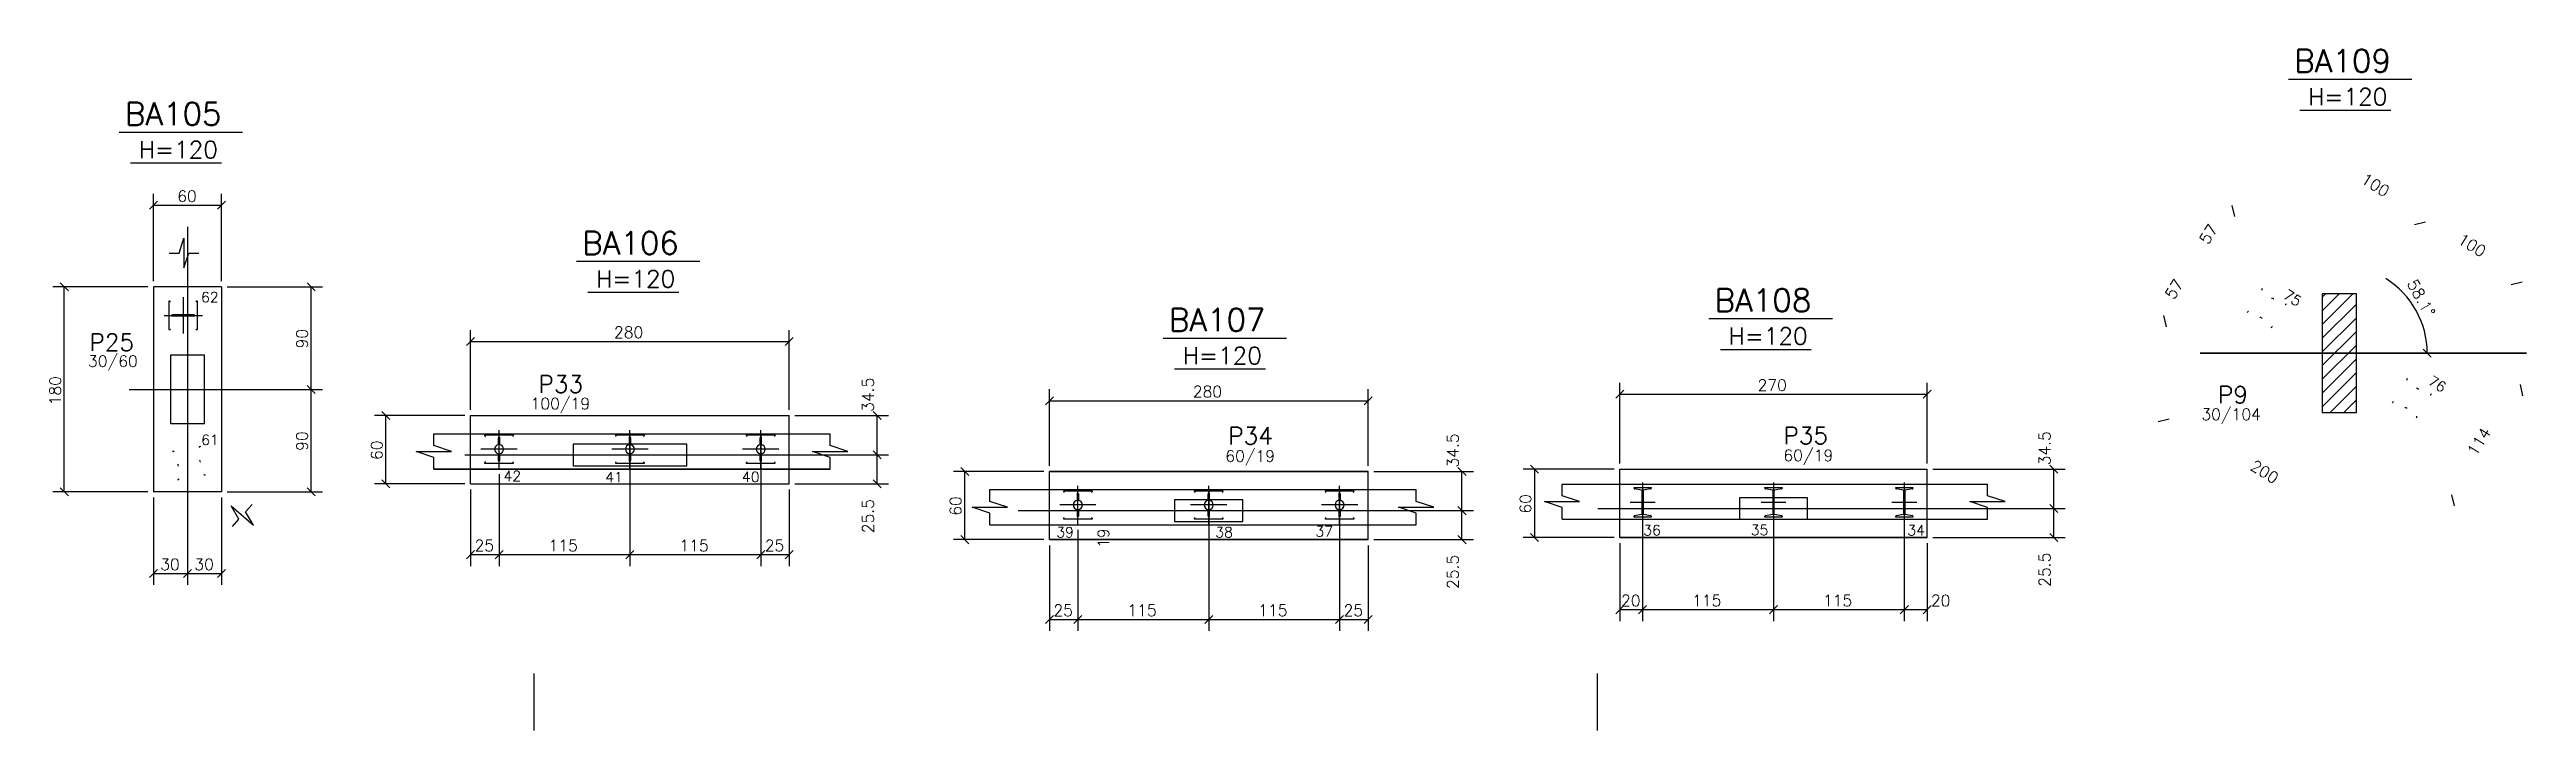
# Model space of a CAD drawing. Extents: x 1310 to 7065, y 666 to 4166.
# Drawn here: x 3076 to 5253, y 666 to 1264 of the extents above; entities that cross this region are included whole.
import ezdxf

# ---------------------------------------------------------------- set-up
doc = ezdxf.new("R2010")
doc.units = 0
doc.header["$MEASUREMENT"] = 0
for name, color, linetype in [('1', 1, 'CONTINUOUS'), ('2', 2, 'CONTINUOUS'), ('3', 3, 'CONTINUOUS'), ('4', 4, 'CONTINUOUS'), ('6', 6, 'CONTINUOUS'), ('7', 7, 'CONTINUOUS'), ('9', 9, 'CONTINUOUS')]:
    doc.layers.add(name, color=color, linetype=linetype)
doc.styles.get("Standard").update_dxf_attribs({"font": 'ROMANS.SHX'})

msp = doc.modelspace()

# ---------------------------------------------------------------- texts
at = {"layer": '2', "linetype": 'Continuous'}
for s, rotation, p in [('100', 328.119688, (5106.694528, 1147.775002)), ('57', 58.119688, (4973.267172, 1092.166731)), ('100', 328.119688, (5191.60985, 1094.960344)), ('57', 58.119688, (4943.162817, 1043.764997)), ('58.1%%d', 299.05947, (5147.625986, 1058.80777)), ('90', 90, (3303.104612, 1001.632659)), ('180', 90, (3086.109691, 951.632653)), ('34.5', 90, (3800.442122, 945.920448)), ('90', 90, (3303.104612, 911.61538)), ('60', 90, (3368.670984, 903.587118)), ('34.5', 90, (4314.479233, 896.907857)), ('34.5', 90, (4834.571285, 898.807055)), ('114', 58.119688, (5208.785722, 906.230199)), ('200', 328.12, (5009.263542, 895.753461)), ('60', 90, (4378.296576, 856.473725)), ('25.5', 90, (3800.442122, 839.253788)), ('60', 90, (3877.441164, 854.574527)), ('19', 90, (4007.368988, 826.241197)), ('25.5', 90, (4314.479233, 790.241197)), ('25.5', 90, (4834.571285, 792.140395))]:
    msp.add_text(s, height=10, rotation=rotation, dxfattribs=at).set_placement(p)
for s, p in [('60', (3188.367887, 1130.443018)), ('280', (3572.188274, 1010.802437)), ('280', (4080.911228, 958.706031)), ('270', (4577.245977, 964.365702)), ('25', (3449.688199, 823.395728)), ('115', (3514.688199, 823.395728)), ('115', (3629.688274, 823.395728)), ('25', (3704.688349, 823.395728)), ('30', (3173.367887, 806.843112)), ('30', (3203.367887, 806.843112)), ('20', (4457.245902, 775.058739)), ('115', (4519.745902, 775.058739)), ('115', (4634.745977, 775.058739)), ('20', (4729.579382, 775.058739)), ('25', (3958.411153, 766.447687)), ('115', (4023.411228, 766.447687)), ('115', (4138.411303, 766.447687)), ('25', (4213.411303, 766.447687))]:
    msp.add_text(s, height=10, dxfattribs=at).set_placement(p)
at = {"layer": '3', "linetype": 'Continuous'}
for s, height, p in [('H=120', 15, (5061.300643, 1215.312373)), ('H=120', 15, (3154.642508, 1168.835081)), ('H=120', 15, (3556.582123, 1055.276267)), ('62', 9, (3209.230689, 1042.170434)), ('H=120', 15, (4072.169433, 987.799441)), ('H=120', 15, (4551.869947, 1004.966158)), ('30/60', 10, (3109.908793, 985.440181)), ('100/19', 10, (3498.928972, 948.135987)), ('30/104', 10, (4967.339048, 938.737033)), ('61', 9, (3209.424259, 916.802384)), ('60/19', 10, (4599.998071, 902.564363)), ('42', 9, (3475.118567, 884.957466)), ('41', 9, (3564.567455, 884.001844)), ('40', 9, (3684.639313, 884.270117)), ('60/19', 10, (4109.498496, 901.98415)), ('39', 9, (3960.91514, 835.610994)), ('38', 9, (4100.667321, 835.592066)), ('37', 9, (4188.70899, 836.294633)), ('36', 9, (4476.840554, 837.373236)), ('35', 9, (4571.315511, 837.54785)), ('34', 9, (4708.904421, 837.372541))]:
    msp.add_text(s, height=height, dxfattribs=at).set_placement(p)
for s, p in [('75', (5038.507656, 1046.271716)), ('76', (5165.704406, 970.67229))]:
    msp.add_text(s, height=9, rotation=328.119688, dxfattribs=at).set_placement(p)
at = {"layer": '4', "linetype": 'Continuous'}
for s, height, p in [('BA109', 20, (5049.06576, 1244.325233)), ('BA105', 20, (3142.407626, 1197.847941)), ('BA106', 20, (3544.34724, 1084.289126)), ('BA108', 20, (4539.635064, 1033.979018)), ('BA107', 20, (4059.93455, 1016.812301)), ('P25', 15, (3111.161139, 999.479154)), ('P33', 15, (3505.83764, 962.704196)), ('P9', 15, (4981.87511, 953.409511)), ('P34', 15, (4112.054828, 917.349341)), ('P35', 15, (4599.998071, 917.564363))]:
    msp.add_text(s, height=height, dxfattribs=at).set_placement(p)

# ---------------------------------------------------------------- linework, layer by layer
at = {"layer": '1', "linetype": 'Continuous'}
for p, q in [((3167.367887, 1055.649931), (3167.367887, 875.615375)), ((3227.367887, 1055.649931), (3167.367887, 1055.649931)), ((3227.367887, 1055.649931), (3227.367887, 875.615375)), ((3446.188199, 942.587118), (3726.188349, 942.587118)), ((3446.188199, 882.587118), (3446.188199, 942.587118)), ((3726.188349, 882.587118), (3726.188349, 942.587118)), ((3413.749577, 926.587083), (3762.169199, 926.587083)), ((3413.749577, 895.583248), (3762.169199, 895.583248)), ((3954.911153, 833.574527), (3954.911153, 893.574527)), ((4234.911303, 833.574527), (4234.911303, 893.574527)), ((4456.245902, 835.473725), (4456.245902, 895.473725)), ((4456.245902, 895.473725), (4726.246052, 895.473725)), ((4726.246052, 835.473725), (4726.246052, 895.473725)), ((3227.367887, 875.615375), (3167.367887, 875.615375)), ((3446.188199, 882.587118), (3726.188349, 882.587118)), ((3902.472532, 877.574491), (4277.282203, 877.574491)), ((3902.472532, 846.570657), (4277.282203, 846.570657))]:
    msp.add_line(p, q, dxfattribs=at)
for points in [[(3413.749577, 895.583248), (3762.169199, 895.583248), (3413.749577, 895.583248)], [(3954.911153, 893.574527), (4234.911303, 893.574527), (3954.911153, 893.574527)], [(3954.911153, 833.574527), (4234.911303, 833.574527), (3954.911153, 833.574527)], [(4456.245902, 835.473725), (4726.246052, 835.473725), (4456.245902, 835.473725)]]:
    msp.add_lwpolyline(points, dxfattribs=at)
at = {"layer": '2', "linetype": 'Continuous'}
for p, q in [((3163.832353, 1123.907484), (3170.903421, 1130.978551)), ((3223.832353, 1123.907484), (3230.903421, 1130.978551)), ((4996.754905, 1117.555801), (4994.485045, 1127.294781)), ((5164.324662, 1112.56154), (5154.585682, 1110.291681)), ((5164.324662, 1112.56154), (5154.585682, 1110.291681)), ((3092.645225, 1052.114397), (3085.574157, 1059.185465)), ((3309.640146, 1052.114397), (3302.569078, 1059.185465)), ((5249.241429, 1059.745984), (5239.502449, 1057.476125)), ((4936.546195, 1020.752334), (4934.276335, 1030.491314)), ((3442.652665, 1004.266903), (3449.723733, 1011.337971)), ((3722.652815, 1004.266903), (3729.723883, 1011.337971)), ((5169.32026, 993.942789), (5162.249193, 1001.013856)), ((3309.640146, 962.079852), (3302.569078, 969.15092)), ((3309.640146, 962.079852), (3302.569078, 969.15092)), ((3951.37562, 952.170497), (3958.446687, 959.241565)), ((4231.375769, 952.170497), (4238.446837, 959.241565)), ((4452.710368, 957.830168), (4459.781436, 964.901236)), ((4722.710518, 957.830168), (4729.781586, 964.901236)), ((5249.966518, 960.066148), (5247.696658, 969.805128)), ((3375.206518, 939.051584), (3368.13545, 946.122652)), ((3806.977656, 939.051584), (3799.906588, 946.122652)), ((4929.380376, 937.440948), (4939.119356, 939.710807)), ((3806.977656, 904.551547), (3799.906588, 911.622615)), ((3806.977656, 904.551547), (3799.906588, 911.622615)), ((3883.976698, 890.038993), (3876.90563, 897.110061)), ((4321.014767, 890.038993), (4313.9437, 897.110061)), ((4377.761042, 899.009259), (4384.83211, 891.938192)), ((4841.106819, 891.938192), (4834.035751, 899.009259)), ((3092.645225, 872.079841), (3085.574157, 879.150909)), ((3309.640146, 872.079841), (3302.569078, 879.150909)), ((3375.206518, 879.051584), (3368.13545, 886.122652)), ((3806.977656, 879.051584), (3799.906588, 886.122652)), ((5189.757808, 863.262681), (5187.487949, 873.001661)), ((4321.014767, 855.538993), (4313.9437, 862.610061)), ((4321.014767, 855.538993), (4313.9437, 862.610061)), ((4841.106819, 857.438192), (4834.035751, 864.509259)), ((4841.106819, 857.438192), (4834.035751, 864.509259)), ((3883.976698, 830.038993), (3876.90563, 837.110061)), ((4321.014767, 830.038993), (4313.9437, 837.110061)), ((4377.761042, 839.009259), (4384.83211, 831.938192)), ((4841.106819, 831.938192), (4834.035751, 839.009259)), ((3163.832353, 800.307578), (3170.903421, 807.378646)), ((3193.832353, 800.307578), (3200.903421, 807.378646)), ((3193.832353, 800.307578), (3200.903421, 807.378646)), ((3223.832353, 800.307578), (3230.903421, 807.378646)), ((3442.652665, 816.860194), (3449.723733, 823.931262)), ((3467.652665, 816.860194), (3474.723733, 823.931262)), ((3467.652665, 816.860194), (3474.723733, 823.931262)), ((3582.652665, 816.860194), (3589.723733, 823.931262)), ((3582.652665, 816.860194), (3589.723733, 823.931262)), ((3697.652815, 816.860194), (3704.723883, 823.931262)), ((3697.652815, 816.860194), (3704.723883, 823.931262)), ((3722.652815, 816.860194), (3729.723883, 823.931262)), ((3951.37562, 759.912153), (3958.446687, 766.983221)), ((3976.37562, 759.912153), (3983.446687, 766.983221)), ((3976.37562, 759.912153), (3983.446687, 766.983221)), ((4091.375769, 759.912153), (4098.446837, 766.983221)), ((4091.375769, 759.912153), (4098.446837, 766.983221)), ((4206.375769, 759.912153), (4213.446837, 766.983221)), ((4206.375769, 759.912153), (4213.446837, 766.983221)), ((4231.375769, 759.912153), (4238.446837, 766.983221)), ((4452.710368, 768.523206), (4459.781436, 775.594273)), ((4472.710368, 768.523206), (4479.781436, 775.594273)), ((4472.710368, 768.523206), (4479.781436, 775.594273)), ((4587.710368, 768.523206), (4594.781436, 775.594273)), ((4587.710368, 768.523206), (4594.781436, 775.594273)), ((4702.710518, 768.523206), (4709.781586, 775.594273)), ((4702.710518, 768.523206), (4709.781586, 775.594273)), ((4722.710518, 768.523206), (4729.781586, 775.594273))]:
    msp.add_line(p, q, dxfattribs=at)
at = {"layer": '3', "linetype": 'Continuous'}
for p, q in [((5053.988274, 1211.179916), (5133.879676, 1211.179916)), ((3147.330139, 1164.702624), (3227.221541, 1164.702624)), ((3549.269754, 1051.143809), (3629.161156, 1051.143809)), ((5073.584927, 1022.570178), (5100.493072, 1049.478322)), ((5073.584927, 1034.590993), (5088.472257, 1049.478322)), ((5073.584927, 1046.611808), (5076.451441, 1049.478322)), ((5073.584927, 1010.549363), (5103.584927, 1040.549363)), ((5073.584927, 998.528547), (5103.584927, 1028.528547)), ((5073.584927, 986.507732), (5103.584927, 1016.507732)), ((5073.584927, 974.486917), (5103.584927, 1004.486917)), ((4064.857064, 983.666984), (4144.748465, 983.666984)), ((4544.557578, 1000.833701), (4624.44898, 1000.833701)), ((5073.584927, 962.466101), (5103.584927, 992.466101)), ((5073.584927, 950.445286), (5103.584927, 980.445286)), ((5080.638779, 945.478322), (5103.584927, 968.424471)), ((5092.659594, 945.478322), (5103.584927, 956.403656)), ((3501.744749, 715.887607), (3501.744749, 665.888107)), ((4436.228857, 715.887607), (4436.228857, 665.888107))]:
    msp.add_line(p, q, dxfattribs=at)
for points in [[(4405.408099, 882.47756), (4779.340149, 882.47756)], [(4405.408099, 851.473725), (4779.340149, 851.473725)]]:
    msp.add_lwpolyline(points, dxfattribs=at)
at = {"layer": '4', "linetype": 'Continuous'}
for p, q in [((5044.001849, 1238.285927), (5152.425894, 1238.285927)), ((3137.343714, 1191.808635), (3245.76776, 1191.808635)), ((3539.283328, 1078.249821), (3647.707374, 1078.249821)), ((4534.571152, 1027.939712), (4642.995198, 1027.939712)), ((4054.870638, 1010.772995), (4163.294684, 1010.772995))]:
    msp.add_line(p, q, dxfattribs=at)
at = {"layer": '6', "linetype": 'Continuous'}
for p, q in [((3193.584464, 1046.558901), (3193.584464, 1014.740961)), ((5020.88555, 1054.304822), (5020.487281, 1053.664487)), ((3176.735659, 1030.649931), (3210.433269, 1030.649931)), ((3181.838551, 1043.149931), (3181.084464, 1043.149931)), ((3181.084464, 1043.149931), (3181.084464, 1018.149931)), ((3203.049695, 1031.043431), (3184.120377, 1031.043431)), ((3184.120377, 1030.256431), (3203.048551, 1030.256431)), ((3206.084464, 1043.149931), (3205.330377, 1043.149931)), ((3206.084464, 1018.149931), (3206.084464, 1043.149931)), ((5008.080154, 1033.716327), (5007.681885, 1033.075992)), ((5041.716112, 1040.460822), (5042.11438, 1041.101158)), ((3181.084464, 1018.149931), (3181.838551, 1018.149931)), ((3205.330377, 1018.149931), (3206.084464, 1018.149931)), ((5028.910716, 1019.872327), (5029.308984, 1020.512663)), ((5148.259296, 975.084064), (5147.861028, 974.443728)), ((5169.089858, 961.240064), (5169.488127, 961.880399)), ((5135.453901, 954.495569), (5135.055632, 953.855233)), ((5156.284463, 940.651569), (5156.682731, 941.291904)), ((3208.832781, 915.36797), (3208.090508, 915.235011)), ((3458.688199, 924.827584), (3458.688199, 925.581671)), ((3458.688199, 925.581671), (3483.688199, 925.581671)), ((3470.794699, 917.063305), (3470.794699, 922.545758)), ((3471.188199, 896.232866), (3471.188199, 929.930476)), ((3483.688199, 925.581671), (3483.688199, 924.827584)), ((3573.688199, 924.82873), (3573.688199, 925.582817)), ((3573.688199, 925.582817), (3598.688199, 925.582817)), ((3585.794699, 917.064452), (3585.794699, 922.546904)), ((3586.188199, 896.234012), (3586.188199, 929.931622)), ((3598.688199, 925.582817), (3598.688199, 924.82873)), ((3688.688349, 924.829877), (3688.688349, 925.583964)), ((3688.688349, 925.583964), (3713.688349, 925.583964)), ((3700.794849, 917.065598), (3700.794849, 922.548051)), ((3701.188349, 896.235159), (3701.188349, 929.932769)), ((3713.688349, 925.583964), (3713.688349, 924.829877)), ((3184.96672, 911.092994), (3184.224447, 910.960035)), ((3487.097169, 913.081671), (3455.27923, 913.081671)), ((3458.688199, 900.581671), (3458.688199, 901.335758)), ((3483.688199, 900.581671), (3458.688199, 900.581671)), ((3470.794699, 903.617584), (3470.794699, 909.100036)), ((3471.581699, 909.100036), (3471.581699, 903.617584)), ((3483.688199, 901.335758), (3483.688199, 900.581671)), ((3602.097169, 913.082817), (3570.27923, 913.082817)), ((3573.688199, 900.582817), (3573.688199, 901.336904)), ((3598.688199, 900.582817), (3573.688199, 900.582817)), ((3585.794699, 903.61873), (3585.794699, 909.101183)), ((3586.581699, 909.101183), (3586.581699, 903.61873)), ((3598.688199, 901.336904), (3598.688199, 900.582817)), ((3717.097318, 913.083964), (3685.279379, 913.083964)), ((3688.688349, 900.583964), (3688.688349, 901.338051)), ((3713.688349, 900.583964), (3688.688349, 900.583964)), ((3700.794849, 903.619877), (3700.794849, 909.102329)), ((3701.581849, 909.102329), (3701.581849, 903.619877)), ((3713.688349, 901.338051), (3713.688349, 900.583964)), ((3188.632382, 886.351701), (3189.374655, 886.48466)), ((3212.498443, 890.626677), (3213.240716, 890.759636)), ((3967.411153, 875.818312), (3967.411153, 876.572399)), ((3967.411153, 876.572399), (3992.411153, 876.572399)), ((3979.517653, 868.054034), (3979.517653, 873.536487)), ((3979.911153, 847.223595), (3979.911153, 880.921204)), ((3992.411153, 876.572399), (3992.411153, 875.818312)), ((4082.411303, 875.818815), (4082.411303, 876.572902)), ((4082.411303, 876.572902), (4107.411303, 876.572902)), ((4094.517803, 868.054537), (4094.517803, 873.53699)), ((4094.911303, 847.224097), (4094.911303, 880.921707)), ((4107.411303, 876.572902), (4107.411303, 875.818815)), ((4197.411303, 875.819318), (4197.411303, 876.573405)), ((4197.411303, 876.573405), (4222.411303, 876.573405)), ((4209.517803, 868.05504), (4209.517803, 873.537492)), ((4209.911303, 847.2246), (4209.911303, 880.92221)), ((4222.411303, 876.573405), (4222.411303, 875.819318)), ((4468.745902, 878.717772), (4468.745902, 879.471859)), ((4468.745902, 879.471859), (4483.745902, 879.471859)), ((4475.369471, 877.044586), (4469.228833, 878.109133)), ((4475.852402, 856.506629), (4475.852402, 876.435947)), ((4476.245902, 883.820664), (4476.245902, 849.123054)), ((4476.639402, 876.435947), (4476.639402, 856.507772)), ((4483.262971, 878.109133), (4477.122333, 877.044586)), ((4483.745902, 879.471859), (4483.745902, 878.717772)), ((4583.745902, 878.718919), (4583.745902, 879.473006)), ((4583.745902, 879.473006), (4598.745902, 879.473006)), ((4590.369471, 877.045732), (4584.228833, 878.11028)), ((4590.852402, 856.507776), (4590.852402, 876.437093)), ((4591.245902, 883.821811), (4591.245902, 849.124201)), ((4591.639402, 876.437093), (4591.639402, 856.508919)), ((4598.262971, 878.11028), (4592.122333, 877.045732)), ((4598.745902, 879.473006), (4598.745902, 878.718919)), ((4698.746052, 878.720065), (4698.746052, 879.474153)), ((4698.746052, 879.474153), (4713.746052, 879.474153)), ((4705.369621, 877.046879), (4699.228983, 878.111426)), ((4705.852552, 856.508922), (4705.852552, 876.43824)), ((4706.246052, 883.822957), (4706.246052, 849.125348)), ((4706.639552, 876.43824), (4706.639552, 856.510065)), ((4713.263121, 878.111426), (4707.122483, 877.046879)), ((4713.746052, 879.474153), (4713.746052, 878.720065)), ((3995.820123, 864.072399), (3964.002184, 864.072399)), ((3967.411153, 851.572399), (3967.411153, 852.326487)), ((3992.411153, 851.572399), (3967.411153, 851.572399)), ((3979.517653, 854.608312), (3979.517653, 860.090765)), ((3980.304653, 860.090765), (3980.304653, 854.608312)), ((3992.411153, 852.326487), (3992.411153, 851.572399)), ((4110.820273, 864.072902), (4079.002333, 864.072902)), ((4082.411303, 851.572902), (4082.411303, 852.32699)), ((4107.411303, 851.572902), (4082.411303, 851.572902)), ((4094.517803, 854.608815), (4094.517803, 860.091268)), ((4095.304803, 860.091268), (4095.304803, 854.608815)), ((4107.411303, 852.32699), (4107.411303, 851.572902)), ((4225.820273, 864.073405), (4194.002333, 864.073405)), ((4197.411303, 851.573405), (4197.411303, 852.327492)), ((4222.411303, 851.573405), (4197.411303, 851.573405)), ((4209.517803, 854.609318), (4209.517803, 860.091771)), ((4210.304803, 860.091771), (4210.304803, 854.609318)), ((4222.411303, 852.327492), (4222.411303, 851.573405)), ((4465.336933, 866.471859), (4487.154872, 866.471859)), ((4468.745902, 853.471859), (4468.745902, 854.225947)), ((4483.745902, 853.471859), (4468.745902, 853.471859)), ((4469.228833, 854.834586), (4475.369471, 855.899133)), ((4477.122333, 855.899133), (4483.262971, 854.834586)), ((4483.745902, 854.225947), (4483.745902, 853.471859)), ((4580.336933, 866.473006), (4602.154872, 866.473006)), ((4583.745902, 853.473006), (4583.745902, 854.227093)), ((4598.745902, 853.473006), (4583.745902, 853.473006)), ((4584.228833, 854.835732), (4590.369471, 855.90028)), ((4592.122333, 855.90028), (4598.262971, 854.835732)), ((4598.745902, 854.227093), (4598.745902, 853.473006)), ((4695.337082, 866.474153), (4717.155021, 866.474153)), ((4698.746052, 853.474153), (4698.746052, 854.22824)), ((4713.746052, 853.474153), (4698.746052, 853.474153)), ((4699.228983, 854.836879), (4705.369621, 855.901426)), ((4707.122483, 855.901426), (4713.263121, 854.836879)), ((4713.746052, 854.22824), (4713.746052, 853.474153))]:
    msp.add_line(p, q, dxfattribs=at)
for points in [[(3471.581699, 922.546901), (3471.581699, 917.063305)], [(3586.581699, 922.548048), (3586.581699, 917.064452)], [(3701.581849, 922.549194), (3701.581849, 917.065598)], [(3980.304653, 873.53763), (3980.304653, 868.054034)], [(4095.304803, 873.538133), (4095.304803, 868.054537)], [(4210.304803, 873.538636), (4210.304803, 868.05504)]]:
    msp.add_lwpolyline(points, dxfattribs=at)
for centre, radius, start, end in [((5021.018002, 1053.334395), 0.625, 148.119688, 224.980914), ((5029.031693, 1045.662951), 0.625002, 328.014692, 44.980836), ((5030.76142, 1044.587118), 0.625, 71.258463, 148.119688), ((3181.838551, 1042.524931), 0.625, 13.138774, 90), ((3184.120377, 1031.668431), 0.625, 193.138774, 270), ((3184.120377, 1029.631431), 0.625, 90, 166.861226), ((3203.048549, 1031.668432), 0.625002, 269.895004, 346.861148), ((3203.048551, 1029.631431), 0.625, 13.138774, 90), ((3205.330377, 1042.524931), 0.625, 90, 166.861226), ((5008.610875, 1033.386236), 0.625, 71.258463, 148.119688), ((5019.034845, 1029.590032), 0.625, 251.258463, 328.119688), ((5020.76457, 1028.514197), 0.625, 148.119688, 224.980914), ((5041.185391, 1040.790914), 0.625, 251.258463, 328.119688), ((3181.838551, 1018.774931), 0.625, 270, 346.861226), ((3205.330377, 1018.774931), 0.625, 193.138774, 270), ((5028.778264, 1020.842754), 0.625, 328.119688, 44.980914), ((5148.391749, 974.113636), 0.625, 148.119688, 224.980914), ((5156.40544, 966.442192), 0.625002, 328.014692, 44.980836), ((5158.135167, 965.366359), 0.625, 71.258463, 148.119688), ((5168.559138, 961.570155), 0.625, 251.258463, 328.119688), ((5135.984621, 954.165477), 0.625, 71.258463, 148.119688), ((5146.408592, 950.369273), 0.625, 251.258463, 328.119688), ((5148.138317, 949.293439), 0.625, 148.119688, 224.980914), ((5156.15201, 941.621996), 0.625, 328.119688, 44.980914), ((3208.200707, 914.619803), 0.625, 100.155331, 177.016557), ((3459.313199, 924.827584), 0.625, 180, 256.861226), ((3471.188199, 913.081671), 4.001032, 95.644143, 264.355857), ((3470.169699, 922.545758), 0.625, 0, 76.861226), ((3472.206701, 922.545756), 0.625002, 103.138852, 180.104996), ((3471.188199, 913.081671), 4.001032, 275.644143, 84.355857), ((3483.063199, 924.827584), 0.625, 283.138774, 0), ((3574.313199, 924.82873), 0.625, 180, 256.861226), ((3586.188199, 913.082817), 4.001032, 95.644143, 264.355857), ((3585.169699, 922.546904), 0.625, 0, 76.861226), ((3587.206701, 922.546902), 0.625002, 103.138852, 180.104996), ((3586.188199, 913.082817), 4.001032, 275.644143, 84.355857), ((3598.063199, 924.82873), 0.625, 283.138774, 0), ((3689.313349, 924.829877), 0.625, 180, 256.861226), ((3701.188349, 913.083964), 4.001032, 95.644143, 264.355857), ((3700.169849, 922.548051), 0.625, 0, 76.861226), ((3702.20685, 922.548049), 0.625002, 103.138852, 180.104996), ((3701.188349, 913.083964), 4.001032, 275.644143, 84.355857), ((3713.063349, 924.829877), 0.625, 283.138774, 0), ((3185.076919, 910.477786), 0.625, 23.294106, 100.155331), ((3189.237186, 900.193696), 0.625, 203.294106, 280.155331), ((3189.596344, 898.188609), 0.625, 100.155331, 177.016557), ((3207.868817, 903.531063), 0.625002, 280.050335, 357.01648), ((3208.227978, 901.525975), 0.625, 23.294106, 100.155331), ((3459.313199, 901.335758), 0.625, 103.138774, 180), ((3470.169699, 903.617584), 0.625, 283.138774, 0), ((3472.206699, 903.617584), 0.625, 180, 256.861226), ((3483.063199, 901.335758), 0.625, 0, 76.861226), ((3574.313199, 901.336904), 0.625, 103.138774, 180), ((3585.169699, 903.61873), 0.625, 283.138774, 0), ((3587.206699, 903.61873), 0.625, 180, 256.861226), ((3598.063199, 901.336904), 0.625, 0, 76.861226), ((3689.313349, 901.338051), 0.625, 103.138774, 180), ((3700.169849, 903.619877), 0.625, 283.138774, 0), ((3702.206849, 903.619877), 0.625, 180, 256.861226), ((3713.063349, 901.338051), 0.625, 0, 76.861226), ((3189.264457, 887.099868), 0.625, 280.155331, 357.016557), ((3212.388245, 891.241886), 0.625, 203.294106, 280.155331), ((3968.036153, 875.818312), 0.625, 180, 256.861226), ((3978.892653, 873.536487), 0.625, 0, 76.861226), ((3980.929655, 873.536484), 0.625002, 103.138852, 180.104996), ((3991.786153, 875.818312), 0.625, 283.138774, 0), ((4083.036303, 875.818815), 0.625, 180, 256.861226), ((4093.892803, 873.53699), 0.625, 0, 76.861226), ((4095.929804, 873.536987), 0.625002, 103.138852, 180.104996), ((4106.786303, 875.818815), 0.625, 283.138774, 0), ((4198.036303, 875.819318), 0.625, 180, 256.861226), ((4208.892803, 873.537492), 0.625, 0, 76.861226), ((4210.929804, 873.53749), 0.625002, 103.138852, 180.104996), ((4221.786303, 875.819318), 0.625, 283.138774, 0), ((4469.370902, 878.717772), 0.625, 180, 256.861226), ((4475.227402, 876.435947), 0.625, 0, 76.861226), ((4477.264402, 876.435947), 0.625, 103.138774, 180), ((4483.120902, 878.717772), 0.625, 283.138774, 0), ((4584.370902, 878.718919), 0.625, 180, 256.861226), ((4590.227402, 876.437093), 0.625, 0, 76.861226), ((4592.264402, 876.437093), 0.625, 103.138774, 180), ((4598.120902, 878.718919), 0.625, 283.138774, 0), ((4699.371052, 878.720065), 0.625, 180, 256.861226), ((4705.227552, 876.43824), 0.625, 0, 76.861226), ((4707.264552, 876.43824), 0.625, 103.138774, 180), ((4713.121052, 878.720065), 0.625, 283.138774, 0), ((3968.036153, 852.326487), 0.625, 103.138774, 180), ((3979.911153, 864.072399), 4.001032, 95.644143, 264.355857), ((3978.892653, 854.608312), 0.625, 283.138774, 0), ((3979.911153, 864.072399), 4.001032, 275.644143, 84.355857), ((3980.929653, 854.608312), 0.625, 180, 256.861226), ((3991.786153, 852.326487), 0.625, 0, 76.861226), ((4083.036303, 852.32699), 0.625, 103.138774, 180), ((4094.911303, 864.072902), 4.001032, 95.644143, 264.355857), ((4093.892803, 854.608815), 0.625, 283.138774, 0), ((4094.911303, 864.072902), 4.001032, 275.644143, 84.355857), ((4095.929803, 854.608815), 0.625, 180, 256.861226), ((4106.786303, 852.32699), 0.625, 0, 76.861226), ((4198.036303, 852.327492), 0.625, 103.138774, 180), ((4209.911303, 864.073405), 4.001032, 95.644143, 264.355857), ((4208.892803, 854.609318), 0.625, 283.138774, 0), ((4209.911303, 864.073405), 4.001032, 275.644143, 84.355857), ((4210.929803, 854.609318), 0.625, 180, 256.861226), ((4221.786303, 852.327492), 0.625, 0, 76.861226), ((4469.370902, 854.225947), 0.625, 103.138774, 180), ((4475.227401, 856.507774), 0.625002, 283.138852, 0.104996), ((4477.264402, 856.507772), 0.625, 180, 256.861226), ((4483.120902, 854.225947), 0.625, 0, 76.861226), ((4584.370902, 854.227093), 0.625, 103.138774, 180), ((4590.227401, 856.508921), 0.625002, 283.138852, 0.104996), ((4592.264402, 856.508919), 0.625, 180, 256.861226), ((4598.120902, 854.227093), 0.625, 0, 76.861226), ((4699.371052, 854.22824), 0.625, 103.138774, 180), ((4705.22755, 856.510068), 0.625002, 283.138852, 0.104996), ((4707.264552, 856.510065), 0.625, 180, 256.861226), ((4713.121052, 854.22824), 0.625, 0, 76.861226)]:
    msp.add_arc(centre, radius, start, end, dxfattribs=at)
at = {"layer": '7', "linetype": 'Continuous'}
for points in [[(5073.584927, 945.478322), (5103.584927, 945.478322), (5103.584927, 1049.478322), (5073.584927, 1049.478322), (5073.584927, 945.478322)], [(3182.367887, 935.615386), (3212.367887, 935.615386), (3212.367887, 995.615386), (3182.367887, 995.615386), (3182.367887, 935.615386)], [(3536.188349, 898.587118), (3636.188349, 898.587118), (3636.188349, 917.587118), (3536.188349, 917.587118), (3536.188349, 898.587118)], [(4064.911303, 849.574527), (4124.911303, 849.574527), (4124.911303, 868.574527), (4064.911303, 868.574527), (4064.911303, 849.574527)], [(4561.245902, 851.473725), (4621.245902, 851.473725), (4621.245902, 870.473725), (4561.245902, 870.473725), (4561.245902, 851.473725)]]:
    msp.add_lwpolyline(points, dxfattribs=at)
at = {"layer": '9', "linetype": 'Continuous'}
for p, q in [((3167.367887, 1060.649931), (3167.367887, 1137.443018)), ((3227.367887, 1060.649931), (3227.367887, 1137.443018)), ((3167.367887, 1127.443018), (3227.367887, 1127.443018)), ((3197.367887, 1108.392776), (3197.367887, 793.843112)), ((3162.367887, 1055.649931), (3079.109691, 1055.649931)), ((3089.109691, 875.615375), (3089.109691, 1055.649931)), ((3232.367887, 1055.649931), (3316.104612, 1055.649931)), ((3306.104612, 965.615386), (3306.104612, 1055.649931)), ((3446.188199, 947.587118), (3446.188199, 1017.802437)), ((3446.188199, 1007.802437), (3726.188349, 1007.802437)), ((3726.188349, 947.587118), (3726.188349, 1017.802437)), ((5093.584927, 997.478322), (5145.819349, 997.478322)), ((3146.162772, 965.615386), (3316.104612, 965.615386)), ((3306.104612, 875.615375), (3306.104612, 965.615386)), ((3954.911153, 898.574527), (3954.911153, 965.706031)), ((4234.911303, 898.574527), (4234.911303, 965.706031)), ((4456.245902, 900.473725), (4456.245902, 971.365702)), ((4456.245902, 961.365702), (4726.246052, 961.365702)), ((4726.246052, 900.473725), (4726.246052, 971.365702)), ((3441.188199, 942.587118), (3361.670984, 942.587118)), ((3371.670984, 882.587118), (3371.670984, 942.587118)), ((3731.188349, 942.587118), (3813.442122, 942.587118)), ((3803.442122, 908.087081), (3803.442122, 942.587118)), ((3954.911153, 955.706031), (4234.911303, 955.706031)), ((3586.188199, 924.931622), (3586.188199, 810.395728)), ((3701.188349, 924.932769), (3701.188349, 810.395728)), ((3441.188199, 908.087081), (3813.442122, 908.087081)), ((3803.442122, 882.587118), (3803.442122, 908.087081)), ((3949.911153, 893.574527), (3870.441164, 893.574527)), ((3880.441164, 833.574527), (3880.441164, 893.574527)), ((4239.911303, 893.574527), (4327.479233, 893.574527)), ((4317.479233, 859.074527), (4317.479233, 893.574527)), ((4451.245902, 895.473725), (4371.296576, 895.473725)), ((4381.296576, 895.473725), (4381.296576, 835.473725)), ((4731.246052, 895.473725), (4847.571285, 895.473725)), ((4837.571285, 860.973725), (4837.571285, 895.473725)), ((3162.367887, 875.615375), (3079.109691, 875.615375)), ((3232.367887, 875.615375), (3316.104612, 875.615375)), ((3441.188199, 882.587118), (3361.670984, 882.587118)), ((3446.188199, 877.587118), (3446.188199, 810.395728)), ((3471.188199, 891.232866), (3471.188199, 810.395728)), ((3726.188349, 877.587118), (3726.188349, 810.395728)), ((3731.188349, 882.587118), (3813.442122, 882.587118)), ((4094.911303, 875.921707), (4094.911303, 753.447687)), ((4209.911303, 875.92221), (4209.911303, 753.447687)), ((4476.245902, 878.820664), (4476.245902, 762.058739)), ((4591.245902, 878.821811), (4591.245902, 762.058739)), ((4706.246052, 878.822957), (4706.246052, 762.058739)), ((3167.367887, 870.615375), (3167.367887, 793.843112)), ((3227.367887, 870.615375), (3227.367887, 793.843112)), ((3927.556831, 859.074527), (4327.479233, 859.074527)), ((4317.479233, 833.574527), (4317.479233, 859.074527)), ((4436.965358, 860.973725), (4847.571285, 860.973725)), ((4837.571285, 835.473725), (4837.571285, 860.973725)), ((3949.911153, 833.574527), (3870.441164, 833.574527)), ((3954.911153, 828.574527), (3954.911153, 753.447687)), ((3979.911153, 842.223595), (3979.911153, 753.447687)), ((4234.911303, 828.574527), (4234.911303, 753.447687)), ((4239.911303, 833.574527), (4327.479233, 833.574527)), ((4451.245902, 835.473725), (4371.296576, 835.473725)), ((4456.245902, 830.473725), (4456.245902, 762.058739)), ((4726.246052, 830.473725), (4726.246052, 762.058739)), ((4731.246052, 835.473725), (4847.571285, 835.473725)), ((3446.188199, 820.395728), (3471.188199, 820.395728)), ((3471.188199, 820.395728), (3586.188199, 820.395728)), ((3586.188199, 820.395728), (3701.188349, 820.395728)), ((3701.188349, 820.395728), (3726.188349, 820.395728)), ((3167.367887, 803.843112), (3197.367887, 803.843112)), ((3197.367887, 803.843112), (3227.367887, 803.843112)), ((3954.911153, 763.447687), (3979.911153, 763.447687)), ((3979.911153, 763.447687), (4094.911303, 763.447687)), ((4094.911303, 763.447687), (4209.911303, 763.447687)), ((4209.911303, 763.447687), (4234.911303, 763.447687)), ((4456.245902, 772.058739), (4476.245902, 772.058739)), ((4476.245902, 772.058739), (4591.245902, 772.058739)), ((4591.245902, 772.058739), (4706.246052, 772.058739)), ((4706.246052, 772.058739), (4726.246052, 772.058739))]:
    msp.add_line(p, q, dxfattribs=at)
for points in [[(3181.234672, 1085.422034), (3189.898487, 1085.422034), (3194.23037, 1098.417731), (3194.23037, 1072.426337), (3198.562277, 1085.422034), (3207.226068, 1085.422034)], [(4966.369107, 997.478322), (5253.03036, 997.478322), (4966.369107, 997.478322)], [(3413.749577, 895.583248), (3413.749577, 905.917879), (3398.24766, 911.085165), (3429.251494, 911.085165), (3413.749577, 916.252481), (3413.749577, 926.587083)], [(3762.169199, 895.583248), (3762.169199, 905.917879), (3746.667282, 911.085165), (3777.671116, 911.085165), (3762.169199, 916.252481), (3762.169199, 926.587083)], [(3902.472532, 846.570657), (3902.472532, 856.905288), (3886.970614, 862.072574), (3917.974448, 862.072574), (3902.472532, 867.23989), (3902.472532, 877.574491)], [(4277.282203, 846.570657), (4277.282203, 856.905288), (4261.780285, 862.072574), (4292.784119, 862.072574), (4277.282203, 867.23989), (4277.282203, 877.574491)], [(4405.408099, 851.473725), (4405.408099, 861.808357), (4389.906182, 866.975643), (4420.910015, 866.975643), (4405.408099, 872.142958), (4405.408099, 882.47756)], [(4779.340149, 851.473725), (4779.340149, 861.808357), (4763.838231, 866.975643), (4794.842065, 866.975643), (4779.340149, 872.142958), (4779.340149, 882.47756)], [(3236.874948, 845.048896), (3242.616107, 851.547858), (3235.738246, 863.409042), (3255.235094, 846.185598), (3248.35725, 858.046801), (3254.098393, 864.545744)]]:
    msp.add_lwpolyline(points, dxfattribs=at)
msp.add_arc((5088.583496, 997.478322), 77.20123, 0, 58.11894, dxfattribs=at)

msp.set_redraw_order([(e.dxf.handle, doc.entitydb.next_handle()) for e in msp.query("TEXT MTEXT ATTDEF DIMENSION ARC_DIMENSION")])  # texts and dimensions are drawn at this point

doc.saveas('drawing.dxf')
